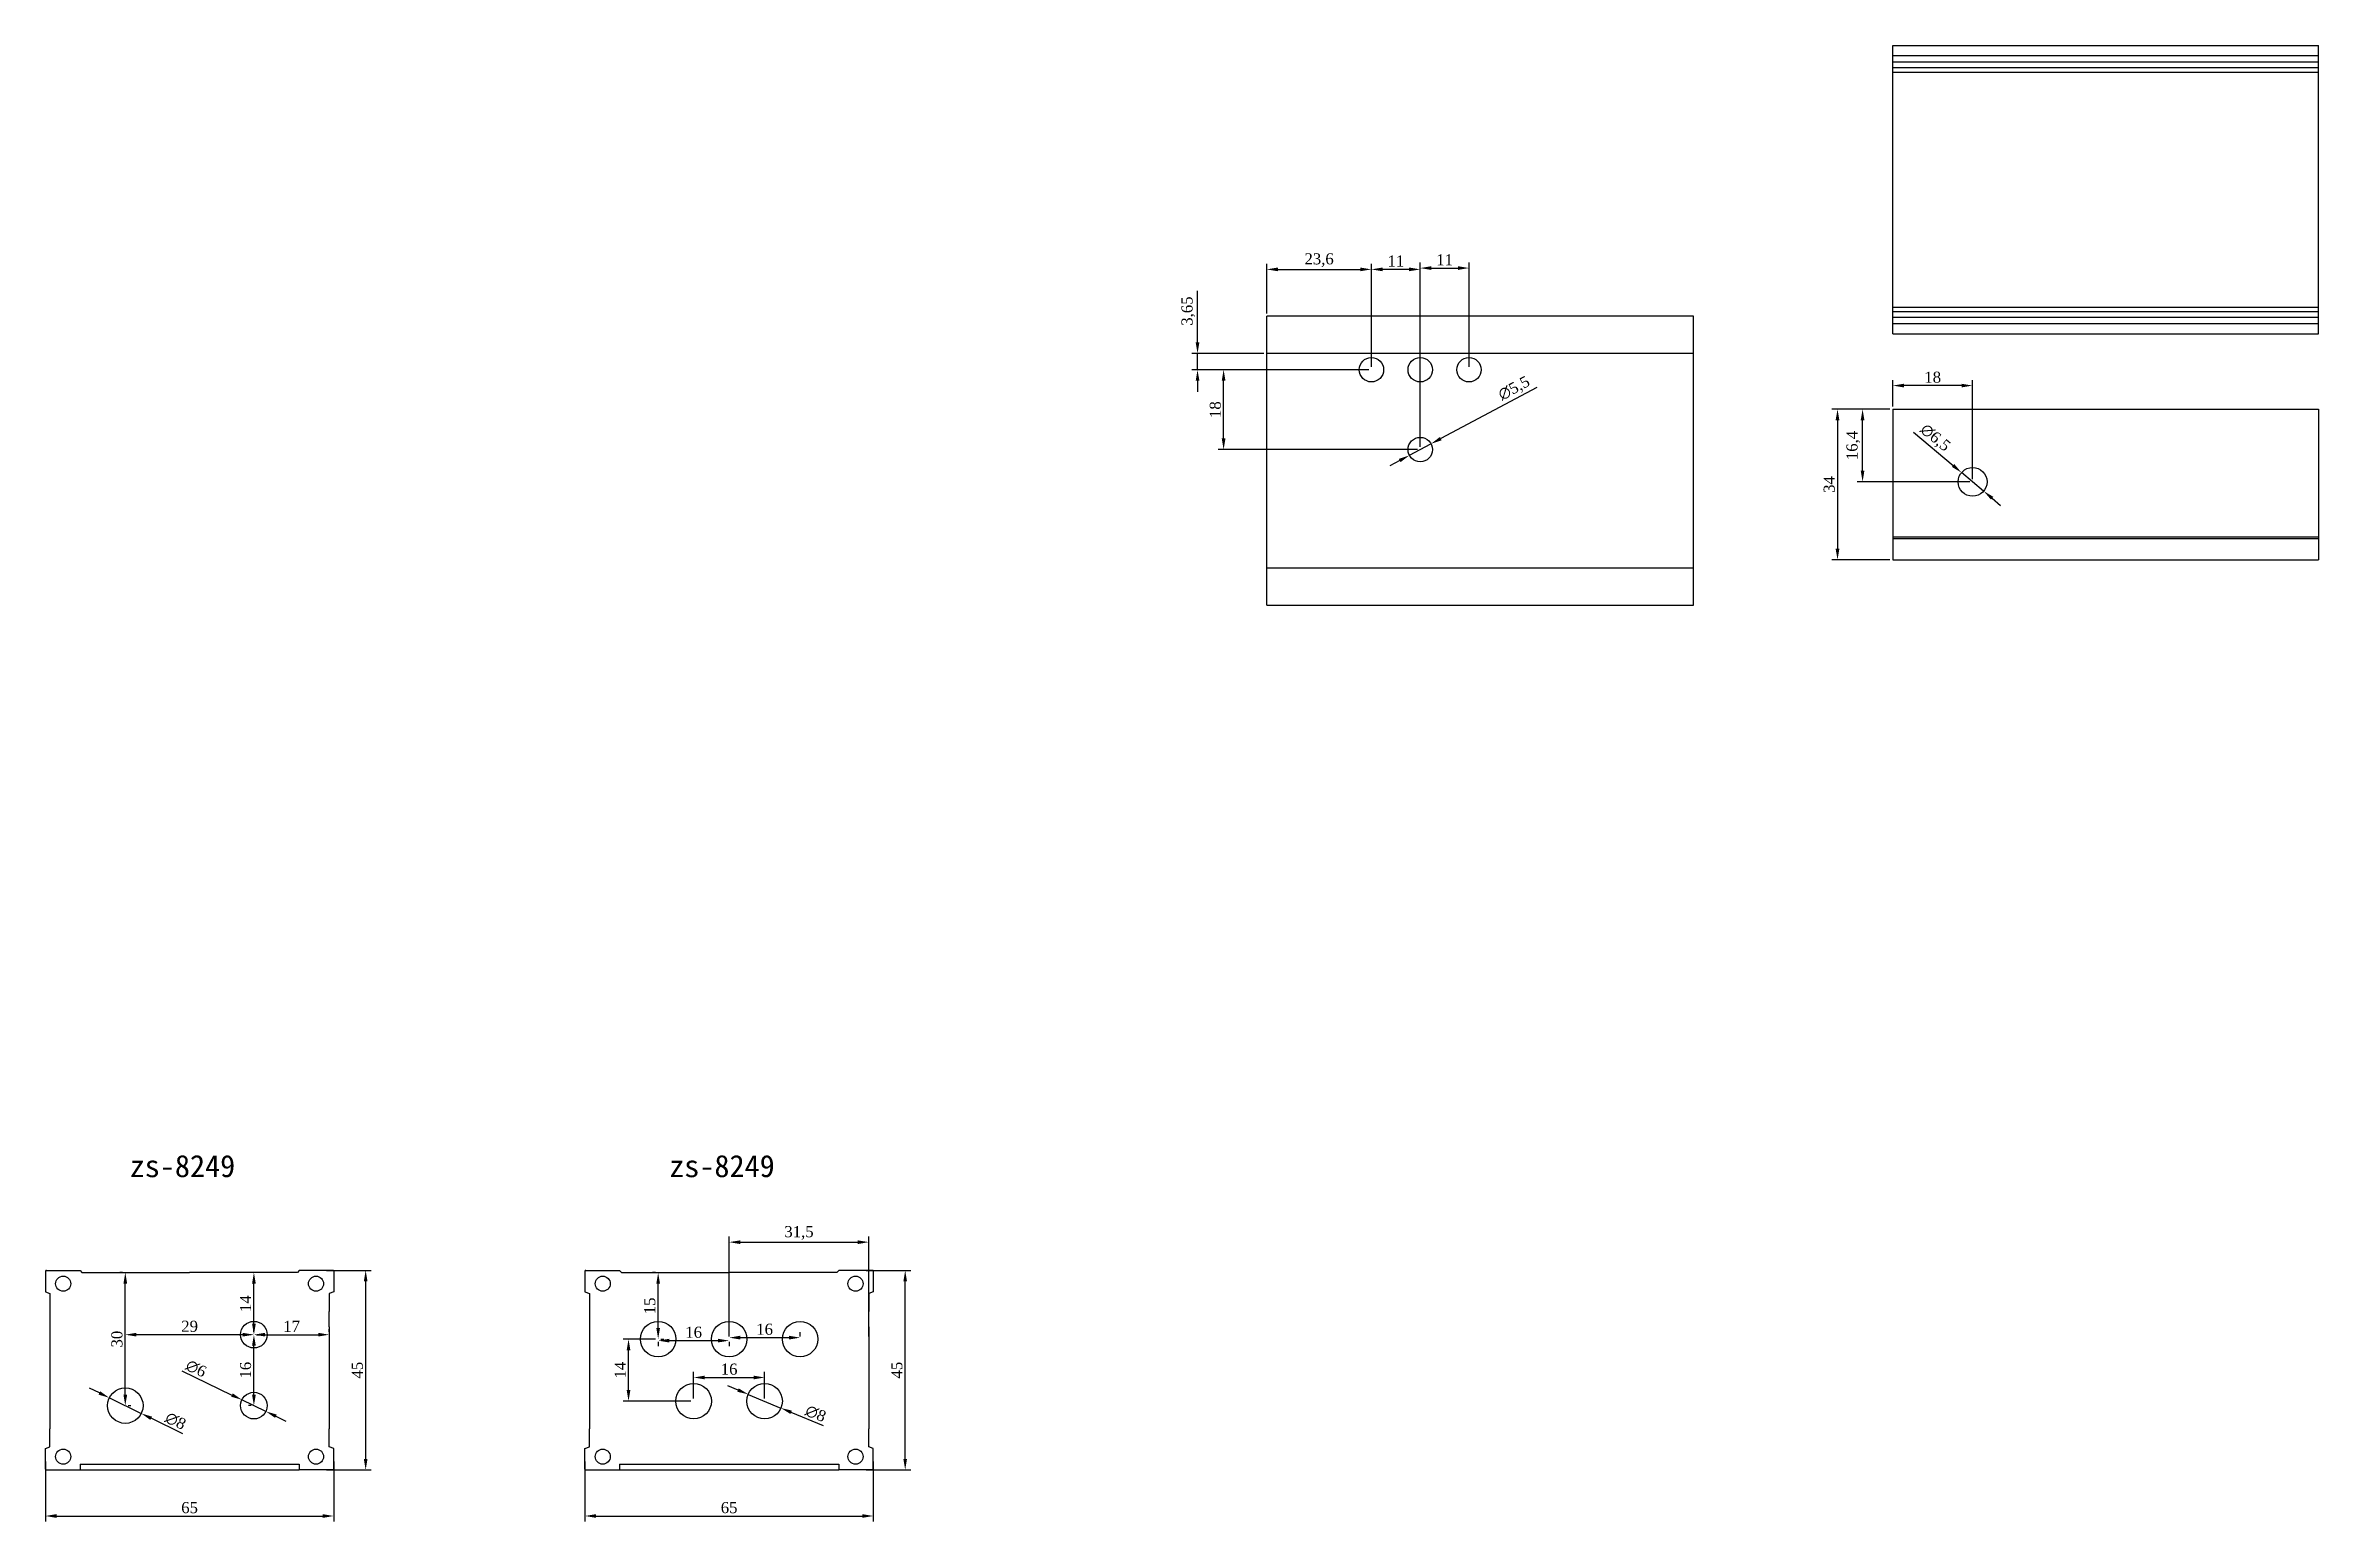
# Model space of a CAD drawing. Header units: millimetres. Extents: x 95 to 8422, y 499 to 941.
# Drawn here: x 3832 to 4344, y 608 to 941 of the extents above; entities that cross this region are included whole.
import ezdxf

# ---------------------------------------------------------------- set-up
doc = ezdxf.new("R2010")
doc.units = ezdxf.units.MM
doc.styles.get("Standard").update_dxf_attribs({"font": 'times.shx', "bigfont": 'gbcbig.shx'})
doc.dimstyles.new('ISO-25', dxfattribs={"dimtxt": 2.5, "dimasz": 2.5, "dimexe": 1.25, "dimexo": 0.625, "dimtad": 1, "dimtxsty": 'Standard', "dimcen": 2.5, "dimadec": 0, "dimazin": 0, "dimtfac": 1, "dimtmove": 0, "dimatfit": 3, "dimfxl": 0, "dimarcsym": 0})

msp = doc.modelspace()

# ---------------------------------------------------------------- texts
at = {"color": 2, "char_height": 5, "width": 45.08726, "attachment_point": 1}
for insert in [(3850.867, 691.005), (3972.515, 691.005)]:
    msp.add_mtext('{\\fFangSong_GB2312|b0|i0|c134|p49;zs-8249}', dxfattribs=dict(at, insert=insert))

# ---------------------------------------------------------------- blocks, each defined once
blk = doc.blocks.new('*D7')
at = {"color": 0, "lineweight": -2}
for p, q in [((3831.89, 621.85), (3831.89, 608.33)), ((3896.89, 621.85), (3896.89, 608.33)), ((3834.39, 609.58), (3894.39, 609.58))]:
    blk.add_line(p, q, dxfattribs=at)
at = {"color": 0}
for points in [[(3834.39, 610), (3834.39, 609.16), (3831.89, 609.58)], [(3894.39, 610), (3894.39, 609.16), (3896.89, 609.58)]]:
    blk.add_solid(points, dxfattribs=at)
at = {"layer": 'Defpoints', "color": 0}
for p in [(3831.89, 622.47), (3896.89, 622.47), (3896.89, 609.58)]:
    blk.add_point(p, dxfattribs=at)
at = {"color": 0, "insert": (3864.39, 611.46), "char_height": 2.5, "attachment_point": 5}
blk.add_mtext('65', dxfattribs=at)
blk = doc.blocks.new('*D8')
at = {"color": 0, "lineweight": -2}
for p, q in [((3895.29, 664.97), (3905.34, 664.97)), ((3904.09, 622.47), (3904.09, 662.47)), ((3895.29, 619.97), (3905.34, 619.97))]:
    blk.add_line(p, q, dxfattribs=at)
at = {"color": 0}
for points in [[(3903.67, 662.47), (3904.51, 662.47), (3904.09, 664.97)], [(3903.67, 622.47), (3904.51, 622.47), (3904.09, 619.97)]]:
    blk.add_solid(points, dxfattribs=at)
at = {"layer": 'Defpoints', "color": 0}
for p in [(3894.67, 664.97), (3904.09, 664.97), (3894.67, 619.97)]:
    blk.add_point(p, dxfattribs=at)
at = {"color": 0, "insert": (3902.22, 642.47), "char_height": 2.5, "attachment_point": 5, "rotation": 90}
blk.add_mtext('45', dxfattribs=at)
blk = doc.blocks.new('*D10')
at = {"color": 0, "lineweight": -2}
for p, q in [((4107.26, 880.76), (4107.26, 891.97)), ((4130.86, 868.71), (4130.86, 891.97)), ((4109.76, 890.72), (4128.36, 890.72))]:
    blk.add_line(p, q, dxfattribs=at)
at = {"color": 0}
for points in [[(4109.76, 891.14), (4109.76, 890.31), (4107.26, 890.72)], [(4128.36, 891.14), (4128.36, 890.31), (4130.86, 890.72)]]:
    blk.add_solid(points, dxfattribs=at)
at = {"layer": 'Defpoints', "color": 0}
for p in [(4130.86, 890.72), (4107.26, 880.14), (4130.86, 868.09)]:
    blk.add_point(p, dxfattribs=at)
at = {"color": 0, "insert": (4119.06, 892.81), "char_height": 2.5, "attachment_point": 5}
blk.add_mtext('23,6', dxfattribs=at)
blk = doc.blocks.new('*D11')
at = {"color": 0, "lineweight": -2}
for p, q in [((4130.86, 868.71), (4130.86, 891.97)), ((4141.86, 868.71), (4141.86, 891.97)), ((4139.36, 890.72), (4133.36, 890.72))]:
    blk.add_line(p, q, dxfattribs=at)
at = {"color": 0}
for points in [[(4133.36, 891.14), (4133.36, 890.31), (4130.86, 890.72)], [(4139.36, 891.14), (4139.36, 890.31), (4141.86, 890.72)]]:
    blk.add_solid(points, dxfattribs=at)
at = {"layer": 'Defpoints', "color": 0}
for p in [(4130.86, 890.72), (4130.86, 868.09), (4141.86, 868.09)]:
    blk.add_point(p, dxfattribs=at)
at = {"color": 0, "insert": (4136.36, 892.6), "char_height": 2.5, "attachment_point": 5}
blk.add_mtext('11', dxfattribs=at)
blk = doc.blocks.new('*D12')
at = {"color": 0, "lineweight": -2}
for p, q in [((4141.86, 850.71), (4141.86, 892.27)), ((4152.86, 868.71), (4152.86, 892.27)), ((4144.36, 891.02), (4150.36, 891.02))]:
    blk.add_line(p, q, dxfattribs=at)
at = {"color": 0}
for points in [[(4144.36, 891.44), (4144.36, 890.6), (4141.86, 891.02)], [(4150.36, 891.44), (4150.36, 890.6), (4152.86, 891.02)]]:
    blk.add_solid(points, dxfattribs=at)
at = {"layer": 'Defpoints', "color": 0}
for p in [(4152.86, 891.02), (4152.86, 868.09), (4141.86, 850.09)]:
    blk.add_point(p, dxfattribs=at)
at = {"color": 0, "insert": (4147.36, 892.89), "char_height": 2.5, "attachment_point": 5}
blk.add_mtext('11', dxfattribs=at)
blk = doc.blocks.new('*D13')
at = {"color": 0, "lineweight": -2}
for p, q in [((4106.63, 868.09), (4096.28, 868.09)), ((4097.53, 852.59), (4097.53, 865.59)), ((4141.24, 850.09), (4096.28, 850.09))]:
    blk.add_line(p, q, dxfattribs=at)
at = {"color": 0}
for points in [[(4097.11, 865.59), (4097.95, 865.59), (4097.53, 868.09)], [(4097.11, 852.59), (4097.95, 852.59), (4097.53, 850.09)]]:
    blk.add_solid(points, dxfattribs=at)
at = {"layer": 'Defpoints', "color": 0}
for p in [(4097.53, 868.09), (4107.26, 868.09), (4141.86, 850.09)]:
    blk.add_point(p, dxfattribs=at)
at = {"color": 0, "insert": (4095.66, 859.09), "char_height": 2.5, "attachment_point": 5, "rotation": 90}
blk.add_mtext('18', dxfattribs=at)
blk = doc.blocks.new('*D14')
at = {"color": 0, "lineweight": -2}
for p, q in [((4168.12, 864.08), (4146.5, 852.56)), ((4139.44, 848.8), (4144.29, 851.38)), ((4137.23, 847.62), (4135.02, 846.44))]:
    blk.add_line(p, q, dxfattribs=at)
at = {"color": 0}
for points in [[(4146.3, 852.93), (4146.69, 852.19), (4144.29, 851.38)], [(4137.03, 847.99), (4137.43, 847.25), (4139.44, 848.8)]]:
    blk.add_solid(points, dxfattribs=at)
at = {"layer": 'Defpoints', "color": 0}
for p in [(4144.29, 851.38), (4139.44, 848.8)]:
    blk.add_point(p, dxfattribs=at)
at = {"color": 0, "insert": (4163.1, 863.76), "char_height": 2.5, "attachment_point": 5, "rotation": 28.0493}
blk.add_mtext('∅5,5', dxfattribs=at)
blk = doc.blocks.new('*D15')
at = {"color": 0, "lineweight": -2}
for p, q in [((3953.54, 621.85), (3953.54, 608.33)), ((4018.54, 621.85), (4018.54, 608.33)), ((3956.04, 609.58), (4016.04, 609.58))]:
    blk.add_line(p, q, dxfattribs=at)
at = {"color": 0}
for points in [[(3956.04, 610), (3956.04, 609.16), (3953.54, 609.58)], [(4016.04, 610), (4016.04, 609.16), (4018.54, 609.58)]]:
    blk.add_solid(points, dxfattribs=at)
at = {"layer": 'Defpoints', "color": 0}
for p in [(3953.54, 622.47), (4018.54, 622.47), (4018.54, 609.58)]:
    blk.add_point(p, dxfattribs=at)
at = {"color": 0, "insert": (3986.04, 611.46), "char_height": 2.5, "attachment_point": 5}
blk.add_mtext('65', dxfattribs=at)
blk = doc.blocks.new('*D16')
at = {"color": 0, "lineweight": -2}
for p, q in [((4016.94, 664.97), (4026.99, 664.97)), ((4025.74, 622.47), (4025.74, 662.47)), ((4016.94, 619.97), (4026.99, 619.97))]:
    blk.add_line(p, q, dxfattribs=at)
at = {"color": 0}
for points in [[(4025.32, 662.47), (4026.15, 662.47), (4025.74, 664.97)], [(4025.32, 622.47), (4026.15, 622.47), (4025.74, 619.97)]]:
    blk.add_solid(points, dxfattribs=at)
at = {"layer": 'Defpoints', "color": 0}
for p in [(4016.31, 664.97), (4025.74, 664.97), (4016.31, 619.97)]:
    blk.add_point(p, dxfattribs=at)
at = {"color": 0, "insert": (4023.86, 642.47), "char_height": 2.5, "attachment_point": 5, "rotation": 90}
blk.add_mtext('45', dxfattribs=at)
blk = doc.blocks.new('*D17')
at = {"color": 0, "lineweight": -2}
for p, q in [((4247.78, 859.21), (4240.35, 859.21)), ((4241.6, 845.31), (4241.6, 856.71)), ((4265.78, 842.81), (4240.35, 842.81))]:
    blk.add_line(p, q, dxfattribs=at)
at = {"color": 0}
for points in [[(4241.18, 856.71), (4242.01, 856.71), (4241.6, 859.21)], [(4241.18, 845.31), (4242.01, 845.31), (4241.6, 842.81)]]:
    blk.add_solid(points, dxfattribs=at)
at = {"layer": 'Defpoints', "color": 0}
for p in [(4241.6, 859.21), (4248.41, 859.21), (4266.41, 842.81)]:
    blk.add_point(p, dxfattribs=at)
at = {"color": 0, "insert": (4239.51, 851.01), "char_height": 2.5, "attachment_point": 5, "rotation": 90}
blk.add_mtext('16,4', dxfattribs=at)
blk = doc.blocks.new('*D18')
at = {"color": 0, "lineweight": -2}
for p, q in [((4247.78, 859.21), (4234.7, 859.21)), ((4235.95, 856.71), (4235.95, 827.71)), ((4247.78, 825.21), (4234.7, 825.21))]:
    blk.add_line(p, q, dxfattribs=at)
at = {"color": 0}
for points in [[(4235.53, 856.71), (4236.37, 856.71), (4235.95, 859.21)], [(4235.53, 827.71), (4236.37, 827.71), (4235.95, 825.21)]]:
    blk.add_solid(points, dxfattribs=at)
at = {"layer": 'Defpoints', "color": 0}
for p in [(4248.41, 859.21), (4235.95, 825.21), (4248.41, 825.21)]:
    blk.add_point(p, dxfattribs=at)
at = {"color": 0, "insert": (4234.08, 842.21), "char_height": 2.5, "attachment_point": 5, "rotation": 90}
blk.add_mtext('34', dxfattribs=at)
blk = doc.blocks.new('*D19')
at = {"color": 0, "lineweight": -2}
for p, q in [((4248.41, 859.83), (4248.41, 865.77)), ((4263.91, 864.52), (4250.91, 864.52)), ((4266.41, 843.43), (4266.41, 865.77))]:
    blk.add_line(p, q, dxfattribs=at)
at = {"color": 0}
for points in [[(4250.91, 864.93), (4250.91, 864.1), (4248.41, 864.52)], [(4263.91, 864.93), (4263.91, 864.1), (4266.41, 864.52)]]:
    blk.add_solid(points, dxfattribs=at)
at = {"layer": 'Defpoints', "color": 0}
for p in [(4248.41, 864.52), (4248.41, 859.21), (4266.41, 842.81)]:
    blk.add_point(p, dxfattribs=at)
at = {"color": 0, "insert": (4257.41, 866.39), "char_height": 2.5, "attachment_point": 5}
blk.add_mtext('18', dxfattribs=at)
blk = doc.blocks.new('*D20')
at = {"color": 0, "lineweight": -2}
for p, q in [((4253.05, 853.98), (4262, 846.5)), ((4268.9, 840.72), (4263.91, 844.89)), ((4270.82, 839.12), (4272.73, 837.51))]:
    blk.add_line(p, q, dxfattribs=at)
at = {"color": 0}
for points in [[(4262.27, 846.82), (4261.73, 846.18), (4263.91, 844.89)], [(4271.08, 839.43), (4270.55, 838.8), (4268.9, 840.72)]]:
    blk.add_solid(points, dxfattribs=at)
at = {"layer": 'Defpoints', "color": 0}
for p in [(4263.91, 844.89), (4268.9, 840.72)]:
    blk.add_point(p, dxfattribs=at)
at = {"color": 0, "insert": (4257.9, 852.64), "char_height": 2.5, "attachment_point": 5, "rotation": 320.0743}
blk.add_mtext('∅6,5', dxfattribs=at)
blk = doc.blocks.new('*D21')
at = {"color": 0, "lineweight": -2}
for p, q in [((3849.26, 664.47), (3848.64, 664.47)), ((3849.89, 636.97), (3849.89, 661.97)), ((3850.51, 634.47), (3851.14, 634.47))]:
    blk.add_line(p, q, dxfattribs=at)
at = {"color": 0}
for points in [[(3849.47, 661.97), (3850.31, 661.97), (3849.89, 664.47)], [(3849.47, 636.97), (3850.31, 636.97), (3849.89, 634.47)]]:
    blk.add_solid(points, dxfattribs=at)
at = {"layer": 'Defpoints', "color": 0}
for p in [(3849.89, 664.47), (3849.89, 664.47), (3849.89, 634.47)]:
    blk.add_point(p, dxfattribs=at)
at = {"color": 0, "insert": (3848.01, 649.47), "char_height": 2.5, "attachment_point": 5, "rotation": 90}
blk.add_mtext('30', dxfattribs=at)
blk = doc.blocks.new('*D22')
at = {"color": 0, "lineweight": -2}
for p, q in [((3878.26, 664.47), (3877.64, 664.47)), ((3878.89, 652.97), (3878.89, 661.97)), ((3879.51, 650.47), (3880.14, 650.47))]:
    blk.add_line(p, q, dxfattribs=at)
at = {"color": 0}
for points in [[(3878.47, 661.97), (3879.31, 661.97), (3878.89, 664.47)], [(3878.47, 652.97), (3879.31, 652.97), (3878.89, 650.47)]]:
    blk.add_solid(points, dxfattribs=at)
at = {"layer": 'Defpoints', "color": 0}
for p in [(3878.89, 664.47), (3878.89, 664.47), (3878.89, 650.47)]:
    blk.add_point(p, dxfattribs=at)
at = {"color": 0, "insert": (3877.01, 657.47), "char_height": 2.5, "attachment_point": 5, "rotation": 90}
blk.add_mtext('14', dxfattribs=at)
blk = doc.blocks.new('*D23')
at = {"color": 0, "lineweight": -2}
for p, q in [((3878.26, 650.47), (3877.64, 650.47)), ((3878.89, 636.97), (3878.89, 647.97)), ((3878.26, 634.47), (3877.64, 634.47))]:
    blk.add_line(p, q, dxfattribs=at)
at = {"color": 0}
for points in [[(3878.47, 647.97), (3879.31, 647.97), (3878.89, 650.47)], [(3878.47, 636.97), (3879.31, 636.97), (3878.89, 634.47)]]:
    blk.add_solid(points, dxfattribs=at)
at = {"layer": 'Defpoints', "color": 0}
for p in [(3878.89, 650.47), (3878.89, 650.47), (3878.89, 634.47)]:
    blk.add_point(p, dxfattribs=at)
at = {"color": 0, "insert": (3877.01, 642.47), "char_height": 2.5, "attachment_point": 5, "rotation": 90}
blk.add_mtext('16', dxfattribs=at)
blk = doc.blocks.new('*D24')
at = {"color": 0, "lineweight": -2}
for p, q in [((3878.89, 651.1), (3878.89, 651.72)), ((3895.89, 651.1), (3895.89, 651.72)), ((3881.39, 650.47), (3893.39, 650.47))]:
    blk.add_line(p, q, dxfattribs=at)
at = {"color": 0}
for points in [[(3881.39, 650.89), (3881.39, 650.06), (3878.89, 650.47)], [(3893.39, 650.89), (3893.39, 650.06), (3895.89, 650.47)]]:
    blk.add_solid(points, dxfattribs=at)
at = {"layer": 'Defpoints', "color": 0}
for p in [(3878.89, 650.47), (3895.89, 650.47), (3895.89, 650.47)]:
    blk.add_point(p, dxfattribs=at)
at = {"color": 0, "insert": (3887.39, 652.35), "char_height": 2.5, "attachment_point": 5}
blk.add_mtext('17', dxfattribs=at)
blk = doc.blocks.new('*D25')
at = {"color": 0, "lineweight": -2}
for p, q in [((3849.89, 651.1), (3849.89, 651.72)), ((3878.89, 651.1), (3878.89, 651.72)), ((3876.39, 650.47), (3852.39, 650.47))]:
    blk.add_line(p, q, dxfattribs=at)
at = {"color": 0}
for points in [[(3852.39, 650.89), (3852.39, 650.06), (3849.89, 650.47)], [(3876.39, 650.89), (3876.39, 650.06), (3878.89, 650.47)]]:
    blk.add_solid(points, dxfattribs=at)
at = {"layer": 'Defpoints', "color": 0}
for p in [(3849.89, 650.47), (3849.89, 650.47), (3878.89, 650.47)]:
    blk.add_point(p, dxfattribs=at)
at = {"color": 0, "insert": (3864.39, 652.35), "char_height": 2.5, "attachment_point": 5}
blk.add_mtext('29', dxfattribs=at)
blk = doc.blocks.new('*D26')
at = {"color": 0, "lineweight": -2}
for p, q in [((3862.61, 642.33), (3873.94, 636.86)), ((3881.59, 633.17), (3876.19, 635.78)), ((3883.84, 632.08), (3886.09, 630.99))]:
    blk.add_line(p, q, dxfattribs=at)
at = {"color": 0}
for points in [[(3874.12, 637.24), (3873.76, 636.49), (3876.19, 635.78)], [(3884.02, 632.46), (3883.66, 631.71), (3881.59, 633.17)]]:
    blk.add_solid(points, dxfattribs=at)
at = {"layer": 'Defpoints', "color": 0}
for p in [(3876.19, 635.78), (3881.59, 633.17)]:
    blk.add_point(p, dxfattribs=at)
at = {"color": 0, "insert": (3865.86, 642.84), "char_height": 2.5, "attachment_point": 5, "rotation": 334.2253}
blk.add_mtext('∅6', dxfattribs=at)
blk = doc.blocks.new('*D27')
at = {"color": 0, "lineweight": -2}
for p, q in [((3844.05, 637.33), (3841.8, 638.42)), ((3846.3, 636.23), (3853.48, 632.72)), ((3862.84, 628.14), (3855.73, 631.62))]:
    blk.add_line(p, q, dxfattribs=at)
at = {"color": 0}
for points in [[(3844.23, 637.7), (3843.87, 636.95), (3846.3, 636.23)], [(3855.91, 631.99), (3855.55, 631.24), (3853.48, 632.72)]]:
    blk.add_solid(points, dxfattribs=at)
at = {"layer": 'Defpoints', "color": 0}
for p in [(3846.3, 636.23), (3853.48, 632.72)]:
    blk.add_point(p, dxfattribs=at)
at = {"color": 0, "insert": (3861.23, 631.02), "char_height": 2.5, "attachment_point": 5, "rotation": 333.9623}
blk.add_mtext('∅8', dxfattribs=at)
blk = doc.blocks.new('*D28')
at = {"color": 0, "lineweight": -2}
for p, q in [((3988.04, 637.98), (3985.73, 638.95)), ((3990.35, 637.02), (3997.73, 633.93)), ((4007.34, 629.91), (4000.03, 632.96))]:
    blk.add_line(p, q, dxfattribs=at)
at = {"color": 0}
for points in [[(3988.2, 638.37), (3987.88, 637.6), (3990.35, 637.02)], [(4000.19, 633.35), (3999.87, 632.58), (3997.73, 633.93)]]:
    blk.add_solid(points, dxfattribs=at)
at = {"layer": 'Defpoints', "color": 0}
for p in [(3990.35, 637.02), (3997.73, 633.93)]:
    blk.add_point(p, dxfattribs=at)
at = {"color": 0, "insert": (4005.56, 632.68), "char_height": 2.5, "attachment_point": 5, "rotation": 337.2888}
blk.add_mtext('∅8', dxfattribs=at)
blk = doc.blocks.new('*D29')
at = {"color": 0, "lineweight": -2}
for p, q in [((3970.04, 648.85), (3970.04, 647.88)), ((3972.54, 649.13), (3983.54, 649.13)), ((3986.04, 648.85), (3986.04, 647.88))]:
    blk.add_line(p, q, dxfattribs=at)
at = {"color": 0}
for points in [[(3972.54, 649.55), (3972.54, 648.72), (3970.04, 649.13)], [(3983.54, 649.55), (3983.54, 648.72), (3986.04, 649.13)]]:
    blk.add_solid(points, dxfattribs=at)
at = {"layer": 'Defpoints', "color": 0}
for p in [(3970.04, 649.47), (3986.04, 649.47), (3986.04, 649.13)]:
    blk.add_point(p, dxfattribs=at)
at = {"color": 0, "insert": (3978.04, 651.01), "char_height": 2.5, "attachment_point": 5}
blk.add_mtext('16', dxfattribs=at)
blk = doc.blocks.new('*D30')
at = {"color": 0, "lineweight": -2}
for p, q in [((3986.04, 650.1), (3986.04, 651.06)), ((4002.04, 650.1), (4002.04, 651.06)), ((3988.54, 649.81), (3999.54, 649.81))]:
    blk.add_line(p, q, dxfattribs=at)
at = {"color": 0}
for points in [[(3988.54, 650.23), (3988.54, 649.39), (3986.04, 649.81)], [(3999.54, 650.23), (3999.54, 649.39), (4002.04, 649.81)]]:
    blk.add_solid(points, dxfattribs=at)
at = {"layer": 'Defpoints', "color": 0}
for p in [(3986.04, 649.47), (4002.04, 649.81), (4002.04, 649.47)]:
    blk.add_point(p, dxfattribs=at)
at = {"color": 0, "insert": (3994.04, 651.68), "char_height": 2.5, "attachment_point": 5}
blk.add_mtext('16', dxfattribs=at)
blk = doc.blocks.new('*D31')
at = {"color": 0, "lineweight": -2}
for p, q in [((3969.41, 649.47), (3962.11, 649.47)), ((3963.36, 637.97), (3963.36, 646.97)), ((3977.41, 635.47), (3962.11, 635.47))]:
    blk.add_line(p, q, dxfattribs=at)
at = {"color": 0}
for points in [[(3962.94, 646.97), (3963.77, 646.97), (3963.36, 649.47)], [(3962.94, 637.97), (3963.77, 637.97), (3963.36, 635.47)]]:
    blk.add_solid(points, dxfattribs=at)
at = {"layer": 'Defpoints', "color": 0}
for p in [(3963.36, 649.47), (3970.04, 649.47), (3978.04, 635.47)]:
    blk.add_point(p, dxfattribs=at)
at = {"color": 0, "insert": (3961.48, 642.47), "char_height": 2.5, "attachment_point": 5, "rotation": 90}
blk.add_mtext('14', dxfattribs=at)
blk = doc.blocks.new('*D32')
at = {"color": 0, "lineweight": -2}
for p, q in [((3969.41, 664.47), (3968.79, 664.47)), ((3970.04, 651.97), (3970.04, 661.97)), ((3970.66, 649.47), (3971.29, 649.47))]:
    blk.add_line(p, q, dxfattribs=at)
at = {"color": 0}
for points in [[(3969.62, 661.97), (3970.45, 661.97), (3970.04, 664.47)], [(3969.62, 651.97), (3970.45, 651.97), (3970.04, 649.47)]]:
    blk.add_solid(points, dxfattribs=at)
at = {"layer": 'Defpoints', "color": 0}
for p in [(3970.04, 664.47), (3970.04, 664.47), (3970.04, 649.47)]:
    blk.add_point(p, dxfattribs=at)
at = {"color": 0, "insert": (3968.16, 656.97), "char_height": 2.5, "attachment_point": 5, "rotation": 90}
blk.add_mtext('15', dxfattribs=at)
blk = doc.blocks.new('*D33')
at = {"color": 0, "lineweight": -2}
for p, q in [((3986.04, 650.1), (3986.04, 672.59)), ((4017.54, 650.1), (4017.54, 672.59)), ((3988.54, 671.34), (4015.04, 671.34))]:
    blk.add_line(p, q, dxfattribs=at)
at = {"color": 0}
for points in [[(3988.54, 671.75), (3988.54, 670.92), (3986.04, 671.34)], [(4015.04, 671.75), (4015.04, 670.92), (4017.54, 671.34)]]:
    blk.add_solid(points, dxfattribs=at)
at = {"layer": 'Defpoints', "color": 0}
for p in [(4017.54, 671.34), (3986.04, 649.47), (4017.54, 649.47)]:
    blk.add_point(p, dxfattribs=at)
at = {"color": 0, "insert": (4001.79, 673.42), "char_height": 2.5, "attachment_point": 5}
blk.add_mtext('31,5', dxfattribs=at)
blk = doc.blocks.new('*D34')
at = {"color": 0, "lineweight": -2}
for p, q in [((3978.04, 636.1), (3978.04, 642.07)), ((3980.54, 640.82), (3991.54, 640.82)), ((3994.04, 636.1), (3994.04, 642.07))]:
    blk.add_line(p, q, dxfattribs=at)
at = {"color": 0}
for points in [[(3980.54, 641.23), (3980.54, 640.4), (3978.04, 640.82)], [(3991.54, 641.23), (3991.54, 640.4), (3994.04, 640.82)]]:
    blk.add_solid(points, dxfattribs=at)
at = {"layer": 'Defpoints', "color": 0}
for p in [(3994.04, 640.82), (3978.04, 635.47), (3994.04, 635.47)]:
    blk.add_point(p, dxfattribs=at)
at = {"color": 0, "insert": (3986.04, 642.69), "char_height": 2.5, "attachment_point": 5}
blk.add_mtext('16', dxfattribs=at)
blk = doc.blocks.new('*D35')
at = {"color": 0, "lineweight": -2}
for p, q in [((4091.65, 874.24), (4091.65, 885.91)), ((4106.63, 871.74), (4090.4, 871.74)), ((4091.65, 868.09), (4091.65, 871.74)), ((4130.24, 868.09), (4090.4, 868.09)), ((4091.65, 865.59), (4091.65, 863.09))]:
    blk.add_line(p, q, dxfattribs=at)
at = {"color": 0}
for points in [[(4091.23, 874.24), (4092.07, 874.24), (4091.65, 871.74)], [(4091.23, 865.59), (4092.07, 865.59), (4091.65, 868.09)]]:
    blk.add_solid(points, dxfattribs=at)
at = {"layer": 'Defpoints', "color": 0}
for p in [(4091.65, 871.74), (4107.26, 871.74), (4130.86, 868.09)]:
    blk.add_point(p, dxfattribs=at)
at = {"color": 0, "insert": (4089.57, 881.32), "char_height": 2.5, "attachment_point": 5, "rotation": 90}
blk.add_mtext('3,65', dxfattribs=at)

# ---------------------------------------------------------------- dimensions: what is measured, and where the dimension line sits
at = {"color": 1}
for base, p1, p2, picture, middle in [((4130.864, 890.722), (4107.26, 880.139), (4130.864, 868.089), '*D10', (4119.062, 892.806)), ((4130.864, 890.722), (4141.864, 868.089), (4130.864, 868.089), '*D11', (4136.364, 892.597)), ((4152.864, 891.018), (4141.864, 850.089), (4152.864, 868.089), '*D12', (4147.364, 892.893)), ((4248.407, 864.517), (4266.407, 842.806), (4248.407, 859.206), '*D19', (4257.407, 866.392)), ((4017.537, 671.337), (3986.037, 649.472), (4017.537, 649.472), '*D33', (4001.787, 673.42)), ((3849.889, 650.472), (3878.889, 650.472), (3849.889, 650.472), '*D25', (3864.389, 652.347)), ((3895.889, 650.472), (3878.889, 650.472), (3895.889, 650.472), '*D24', (3887.389, 652.347)), ((3986.037, 649.133), (3970.037, 649.472), (3986.037, 649.472), '*D29', (3978.037, 651.008)), ((4002.037, 649.81), (3986.037, 649.472), (4002.037, 649.472), '*D30', (3994.037, 651.685)), ((3994.037, 640.818), (3978.037, 635.472), (3994.037, 635.472), '*D34', (3986.037, 642.693))]:
    dim = msp.add_linear_dim(base=base, p1=p1, p2=p2, dimstyle='ISO-25', dxfattribs=at)
    dim.commit()
    dim.dimension.update_dxf_attribs({"geometry": picture, "text_midpoint": middle})
for base, p1, p2, picture, middle in [((4091.65, 871.739), (4130.864, 868.089), (4107.26, 871.739), '*D35', (4089.567, 881.323)), ((4097.531, 868.089), (4141.864, 850.089), (4107.26, 868.089), '*D13', (4095.656, 859.089)), ((4235.951, 825.206), (4248.407, 859.206), (4248.407, 825.206), '*D18', (4234.076, 842.206)), ((4241.595, 859.206), (4266.407, 842.806), (4248.407, 859.206), '*D17', (4239.512, 851.006)), ((3849.889, 664.472), (3849.889, 634.472), (3849.889, 664.472), '*D21', (3848.014, 649.472)), ((3878.889, 664.472), (3878.889, 650.472), (3878.889, 664.472), '*D22', (3877.014, 657.472)), ((3970.037, 664.472), (3970.037, 649.472), (3970.037, 664.472), '*D32', (3968.162, 656.972)), ((3878.889, 650.472), (3878.889, 634.472), (3878.889, 650.472), '*D23', (3877.014, 642.472)), ((3963.358, 649.472), (3978.037, 635.472), (3970.037, 649.472), '*D31', (3961.483, 642.472))]:
    dim = msp.add_linear_dim(base=base, p1=p1, p2=p2, angle=90, dimstyle='ISO-25', dxfattribs=at)
    dim.commit()
    dim.dimension.update_dxf_attribs({"geometry": picture, "text_midpoint": middle})
for p1, p2, picture, middle in [((4139.437, 848.796), (4144.291, 851.382), '*D14', (4164.077, 861.925)), ((3881.591, 633.168), (3876.188, 635.777), '*D26', (3865.049, 641.156))]:
    dim = msp.add_diameter_dim_2p(p1=p1, p2=p2, dimstyle='ISO-25', dxfattribs=at)
    dim.commit()
    dim.dimension.update_dxf_attribs({"geometry": picture, "text_midpoint": middle, "dimtype": 163})
for p1, p2, picture, middle in [((4268.9, 840.72), (4263.915, 844.891), '*D20', (4257.903, 852.64)), ((3846.295, 636.228), (3853.483, 632.717), '*D27', (3861.232, 631.018)), ((3990.347, 637.017), (3997.726, 633.928), '*D28', (4005.561, 632.682))]:
    dim = msp.add_diameter_dim_2p(p1=p1, p2=p2, dimstyle='ISO-25', dxfattribs=at)
    dim.commit()
    dim.dimension.update_dxf_attribs({"geometry": picture, "text_midpoint": middle})
at = {"color": 2}
for base, p1, p2, picture, middle in [((3904.09, 664.972), (3894.667, 619.972), (3894.667, 664.972), '*D8', (3902.215, 642.472)), ((4025.738, 664.972), (4016.314, 619.972), (4016.314, 664.972), '*D16', (4023.863, 642.472))]:
    dim = msp.add_linear_dim(base=base, p1=p1, p2=p2, angle=90, dimstyle='ISO-25', dxfattribs=at)
    dim.commit()
    dim.dimension.update_dxf_attribs({"geometry": picture, "text_midpoint": middle})
for base, p1, p2, picture, middle in [((3896.889, 609.581), (3831.889, 622.472), (3896.889, 622.472), '*D7', (3864.389, 611.456)), ((4018.537, 609.581), (3953.537, 622.472), (4018.537, 622.472), '*D15', (3986.037, 611.456))]:
    dim = msp.add_linear_dim(base=base, p1=p1, p2=p2, dimstyle='ISO-25', dxfattribs=at)
    dim.commit()
    dim.dimension.update_dxf_attribs({"geometry": picture, "text_midpoint": middle})

# ---------------------------------------------------------------- linework, layer by layer
for p, q in [((4248.407, 941.226), (4344.407, 941.226)), ((4248.407, 876.226), (4248.407, 941.226)), ((4248.407, 938.926), (4344.407, 938.926)), ((4344.407, 876.226), (4344.407, 941.226)), ((4248.407, 937.526), (4344.407, 937.526)), ((4248.407, 936.226), (4344.407, 936.226)), ((4248.407, 935.226), (4344.407, 935.226)), ((4248.407, 882.226), (4344.407, 882.226)), ((4203.46, 880.139), (4107.26, 880.139)), ((4107.26, 814.989), (4107.26, 880.139)), ((4203.46, 814.989), (4203.46, 880.139)), ((4248.407, 881.226), (4344.407, 881.226)), ((4248.407, 879.926), (4344.407, 879.926)), ((4248.407, 878.526), (4344.407, 878.526)), ((4203.46, 871.739), (4107.26, 871.739)), ((4248.407, 876.226), (4344.407, 876.226)), ((4248.407, 876.226), (4344.407, 876.226)), ((4248.407, 859.206), (4248.407, 825.206)), ((4248.407, 859.206), (4344.407, 859.206)), ((4344.407, 859.206), (4344.407, 825.206)), ((4248.407, 830.406), (4344.407, 830.406)), ((4248.407, 830.006), (4344.407, 830.006)), ((4248.407, 825.206), (4344.407, 825.206)), ((4107.26, 823.389), (4203.46, 823.389)), ((4107.26, 814.989), (4203.46, 814.989)), ((3831.889, 664.772), (3831.889, 660.172)), ((3832.089, 664.972), (3839.689, 664.972)), ((3839.689, 664.972), (3840.089, 664.472)), ((3840.089, 664.472), (3864.389, 664.472)), ((3888.689, 664.472), (3864.389, 664.472)), ((3889.089, 664.972), (3888.689, 664.472)), ((3896.689, 664.972), (3889.089, 664.972)), ((3896.889, 664.772), (3896.889, 660.172)), ((3953.537, 664.772), (3953.537, 660.172)), ((3953.737, 664.972), (3961.337, 664.972)), ((3961.337, 664.972), (3961.737, 664.472)), ((3961.737, 664.472), (3986.037, 664.472)), ((4010.337, 664.472), (3986.037, 664.472)), ((4010.737, 664.972), (4010.337, 664.472)), ((4018.337, 664.972), (4010.737, 664.972)), ((4018.537, 664.772), (4018.537, 660.172)), ((3831.889, 660.172), (3832.889, 659.772)), ((3832.889, 659.772), (3832.889, 655.672)), ((3896.889, 660.172), (3895.889, 659.772)), ((3895.889, 659.772), (3895.889, 655.672)), ((3953.537, 660.172), (3954.537, 659.772)), ((3954.537, 659.772), (3954.537, 655.672)), ((4018.537, 660.172), (4017.537, 659.772)), ((4017.537, 659.772), (4017.537, 655.672)), ((3832.889, 655.672), (3832.889, 652.272)), ((3832.889, 652.272), (3832.889, 629.272)), ((3895.889, 652.272), (3895.889, 655.672)), ((3895.889, 652.272), (3895.889, 629.272)), ((3954.537, 655.672), (3954.537, 652.272)), ((3954.537, 652.272), (3954.537, 629.272)), ((4017.537, 652.272), (4017.537, 655.672)), ((4017.537, 652.272), (4017.537, 629.272)), ((3832.889, 625.172), (3832.889, 629.272)), ((3895.889, 625.172), (3895.889, 629.272)), ((3954.537, 625.172), (3954.537, 629.272)), ((4017.537, 625.172), (4017.537, 629.272)), ((3831.889, 624.772), (3832.889, 625.172)), ((3831.889, 620.172), (3831.889, 624.772)), ((3839.689, 621.272), (3889.089, 621.272)), ((3839.689, 621.272), (3839.689, 619.972)), ((3889.089, 621.272), (3889.089, 619.972)), ((3896.889, 624.772), (3895.889, 625.172)), ((3896.889, 620.172), (3896.889, 624.772)), ((3953.537, 624.772), (3954.537, 625.172)), ((3953.537, 620.172), (3953.537, 624.772)), ((3961.337, 621.272), (4010.737, 621.272)), ((3961.337, 621.272), (3961.337, 619.972)), ((4010.737, 621.272), (4010.737, 619.972)), ((4018.537, 624.772), (4017.537, 625.172)), ((4018.537, 620.172), (4018.537, 624.772)), ((3832.089, 619.972), (3839.689, 619.972)), ((3839.689, 619.972), (3889.089, 619.972)), ((3896.689, 619.972), (3889.089, 619.972)), ((3953.737, 619.972), (3961.337, 619.972)), ((3961.337, 619.972), (4010.737, 619.972)), ((4018.337, 619.972), (4010.737, 619.972))]:
    msp.add_line(p, q)
for centre, radius in [((4130.864, 868.089), 2.75), ((4141.864, 868.089), 2.75), ((4141.864, 868.089), 2.75), ((4152.864, 868.089), 2.75), ((4152.864, 868.089), 2.75), ((4141.864, 850.089), 2.75), ((4266.407, 842.806), 3.25), ((3835.889, 661.972), 1.7), ((3892.889, 661.972), 1.7), ((3957.537, 661.972), 1.7), ((4014.537, 661.972), 1.7), ((3878.889, 650.472), 3), ((3970.037, 649.472), 4), ((3986.037, 649.472), 4), ((4002.037, 649.472), 4), ((3849.889, 634.472), 4), ((3878.889, 634.472), 3), ((3978.037, 635.472), 4), ((3994.037, 635.472), 4), ((3835.889, 622.972), 1.7), ((3892.889, 622.972), 1.7), ((3957.537, 622.972), 1.7), ((4014.537, 622.972), 1.7)]:
    msp.add_circle(centre, radius)
at = {"color": 2}
for centre in [(3835.889, 661.972), (3892.889, 661.972), (3957.537, 661.972), (4014.537, 661.972)]:
    msp.add_circle(centre, 1.7, dxfattribs=at)
for centre, start, end in [((3832.089, 664.772), 90, 180), ((3896.689, 664.772), 360, 90), ((3953.737, 664.772), 90, 180), ((4018.337, 664.772), 360, 90), ((3832.089, 620.172), 180, 270), ((3896.689, 620.172), 270, 0), ((3953.737, 620.172), 180, 270), ((4018.337, 620.172), 270, 0)]:
    msp.add_arc(centre, 0.2, start, end)

msp.set_redraw_order([(e.dxf.handle, doc.entitydb.next_handle()) for e in msp.query("TEXT MTEXT ATTDEF DIMENSION ARC_DIMENSION")])  # texts and dimensions are drawn at this point

doc.saveas('drawing.dxf')
